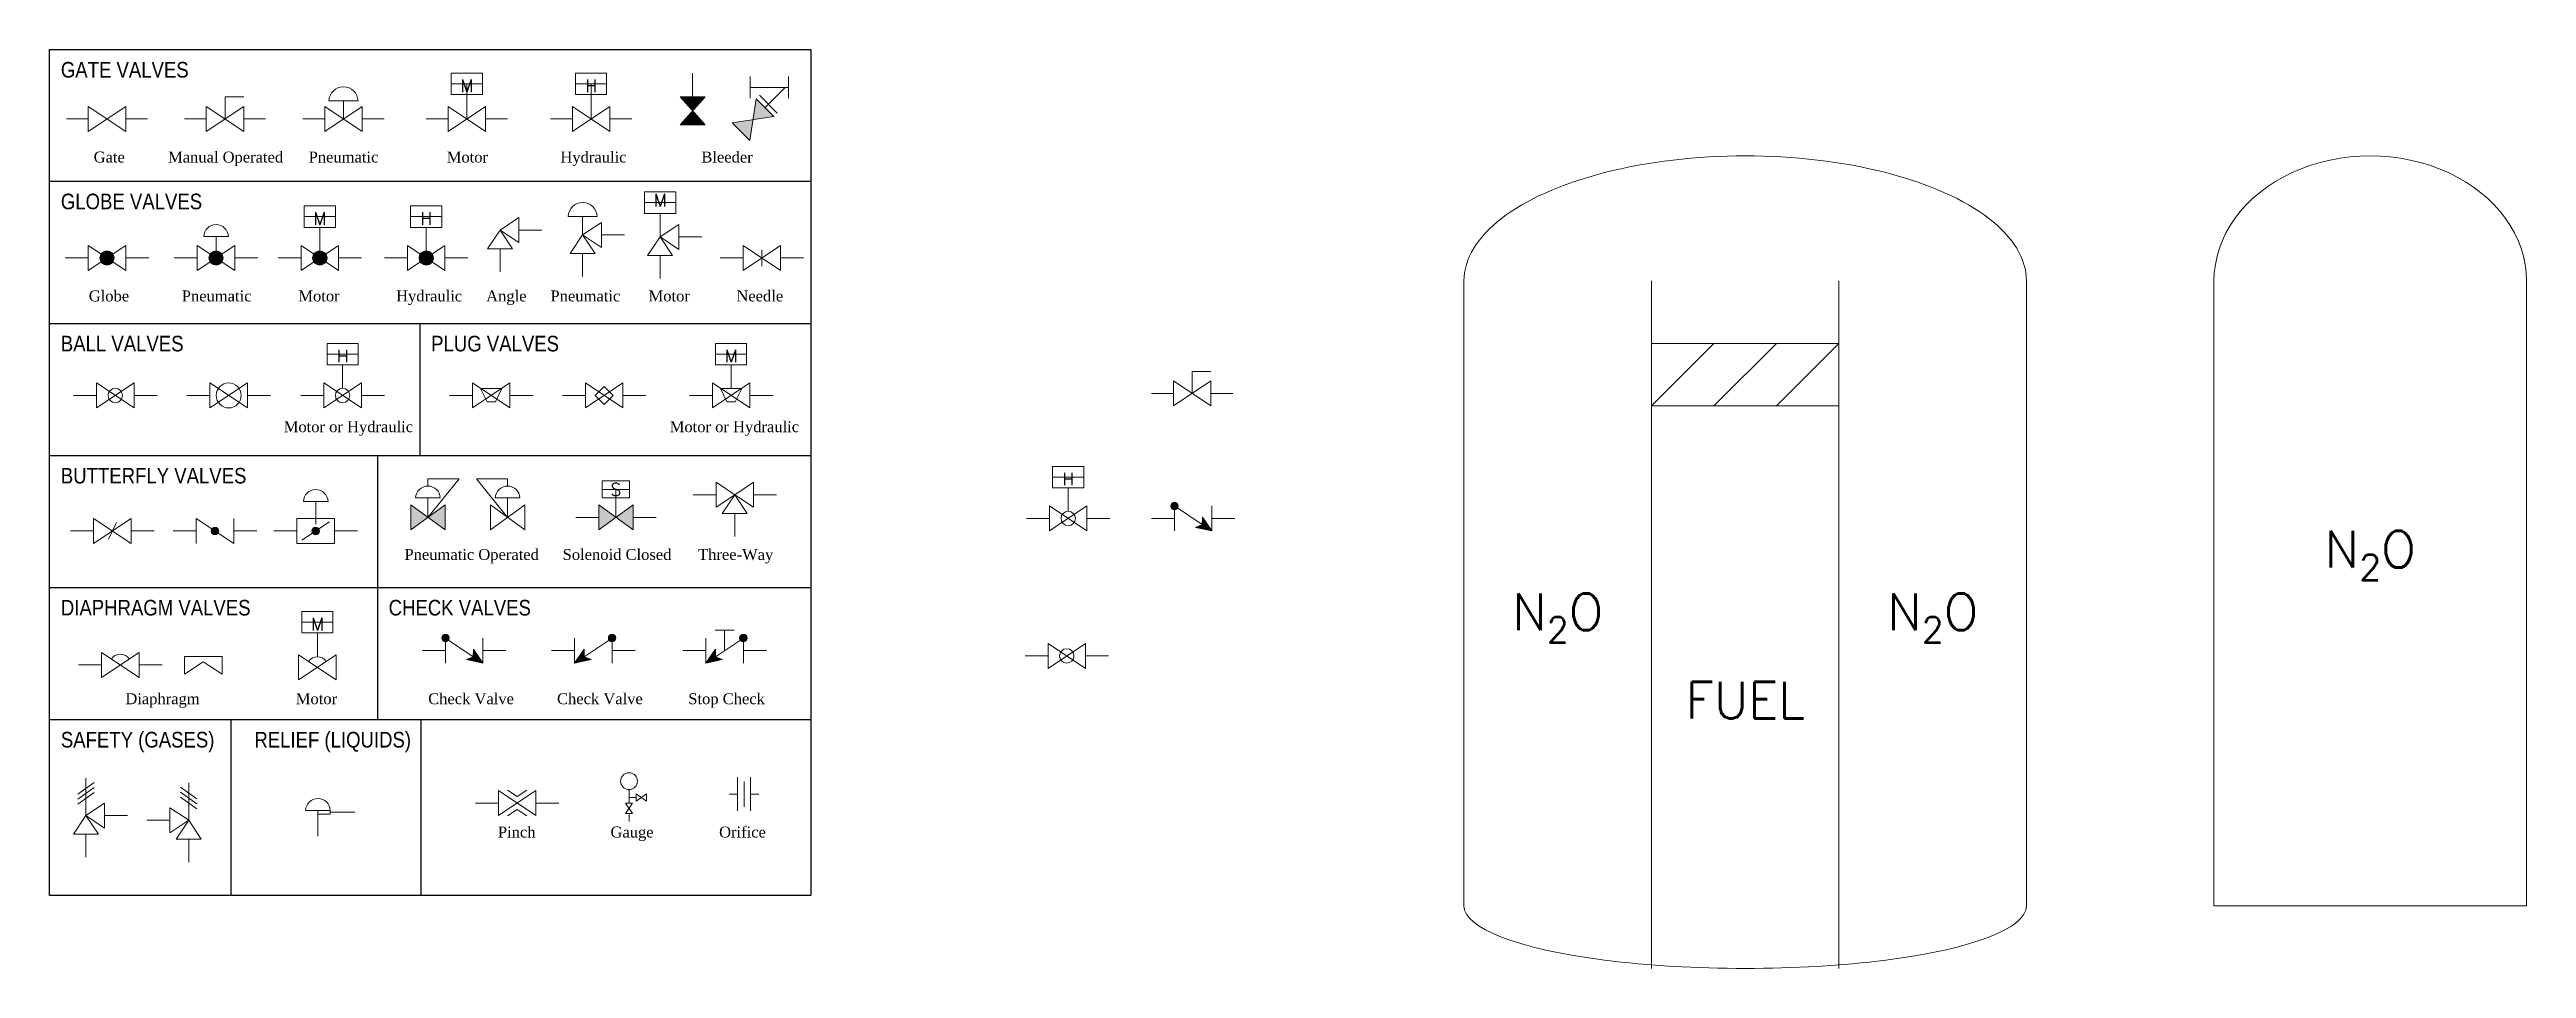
# Model space of a CAD drawing. Header units: millimetres. Extents: x 4 to 636, y -10 to 137.
# Drawn here: x 3.7 to 400, y -10 to 137 of the extents above; entities that cross this region are included whole.
import ezdxf
from ezdxf.enums import TextEntityAlignment as Align

# ---------------------------------------------------------------- set-up
doc = ezdxf.new("R2010")
doc.units = ezdxf.units.MM
doc.header["$LTSCALE"] = 50
doc.layers.add('Mechanical - ValveSymbols', color=2, linetype='Continuous', lineweight=20)
doc.layers.add('Text', color=7, linetype='Continuous')
doc.layers.add('Text Red Color', color=7, linetype='Continuous', true_color=0xff0a0a)
doc.styles.add('Arial', font='arial.ttf', dxfattribs={"height": 2.5})
doc.styles.add('Romans', font='romans.shx')
doc.styles.add('Romans-450', font='romans.shx')
doc.styles.add('Romantic', font='romantic.ttf', dxfattribs={"height": 200})

msp = doc.modelspace()

# ---------------------------------------------------------------- texts
at = {"layer": 'Mechanical - ValveSymbols', "char_height": 5.8715, "attachment_point": 1, "style": 'Romans-450'}
for s, width, insert in [('\\A1;\\pxqc;N{\\H0.7x;\\S^ 2;}O', 50, (350, 60)), ('\\A1;\\pxqc;N{\\H0.7x;\\S^ 2;}O', 30, (230, 50)), ('\\A1;\\pxqc;N{\\H0.7x;\\S^ 2;}O', 30, (290, 50)), ('\\A1;\\pxqc;FUEL', 90, (230, 35.87))]:
    msp.add_mtext_dynamic_manual_height_columns(s, width=width, gutter_width=29.36, heights=[0], dxfattribs=dict(at, insert=insert))
at = {"layer": 'Text', "style": 'Romantic'}
for s, p in [('Gate', (10.75, 118.94)), ('Manual Operated', (22.65, 118.94)), ('Pneumatic', (45.15, 118.94)), ('Motor', (67.24, 118.94)), ('Hydraulic', (85.43, 118.94)), ('Bleeder', (107.98, 118.94)), ('Globe', (9.97, 96.72)), ('Pneumatic', (24.85, 96.72)), ('Motor', (43.5, 96.72)), ('Hydraulic', (59.14, 96.72)), ('Angle', (73.55, 96.72)), ('Pneumatic', (83.85, 96.72)), ('Motor', (99.54, 96.72)), ('Needle', (113.59, 96.72)), ('Motor or Hydraulic', (41.16, 75.8)), ('Motor or Hydraulic', (102.92, 75.8)), ('Pneumatic Operated', (60.48, 55.36)), ('Solenoid Closed', (85.79, 55.36)), ('Three-Way', (107.46, 55.36)), ('Diaphragm', (15.82, 32.28)), ('Motor', (43.09, 32.28)), ('Check Valve', (64.27, 32.28)), ('Check Valve', (84.89, 32.28)), ('Stop Check', (105.89, 32.28)), ('Pinch', (75.43, 10.95)), ('Gauge', (93.44, 10.95)), ('Orifice', (110.82, 10.95))]:
    msp.add_text(s, height=1.75, dxfattribs=at).set_placement(p)
at = {"layer": 'Text Red Color', "style": 'Arial', "width": 0.85}
for s, p in [('GATE VALVES', (5.5, 132.53)), ('GLOBE VALVES', (5.5, 111.46)), ('BALL VALVES', (5.5, 88.72)), ('PLUG VALVES', (64.75, 88.72)), ('BUTTERFLY VALVES', (5.5, 67.59)), ('DIAPHRAGM VALVES', (5.5, 46.47)), ('CHECK VALVES', (57.95, 46.47)), ('SAFETY (GASES)', (5.5, 25.35)), ('RELIEF (LIQUIDS)', (36.46, 25.35))]:
    msp.add_text(s, height=2.5, dxfattribs=at).set_placement(p)

# ---------------------------------------------------------------- blocks, each defined once
blk = doc.blocks.new('GV-G')
at = {"color": 0, "linetype": 'ByBlock', "lineweight": -2}
for p, q in [((-3, 0), (-6.5, 0)), ((3, 0), (6.5, 0))]:
    blk.add_line(p, q, dxfattribs=at)
blk.add_lwpolyline([(-3, 2), (3, -2), (3, 2), (-3, -2)], close=True, dxfattribs=at)
blk = doc.blocks.new('GV-MO')
at = {"color": 0, "linetype": 'ByBlock', "lineweight": -2}
for p, q in [((-3, 0), (-6.5, 0)), ((3, 0), (6.5, 0))]:
    blk.add_line(p, q, dxfattribs=at)
blk.add_lwpolyline([(-3, 2), (3, -2), (3, 2), (-3, -2)], close=True, dxfattribs=at)
blk.add_lwpolyline([(0, 0), (0, 3.53), (3, 3.53)], dxfattribs=at)
blk = doc.blocks.new('GV-P')
at = {"color": 0, "linetype": 'ByBlock', "lineweight": -2}
for p, q in [((-3, 0), (-6.5, 0)), ((3, 0), (6.5, 0))]:
    blk.add_line(p, q, dxfattribs=at)
blk.add_lwpolyline([(-2.33, 2.89), (2.33, 2.89, 0.96688)], format="xyb", close=True, dxfattribs=at)
blk.add_lwpolyline([(-3, 2), (3, -2), (3, 2), (-3, -2)], close=True, dxfattribs=at)
blk.add_lwpolyline([(0, 0), (0, 2.89)], dxfattribs=at)
blk = doc.blocks.new('GV-M')
at = {"color": 0, "linetype": 'ByBlock', "lineweight": -2}
for p, q in [((-2.49, 5.62), (2.49, 5.62)), ((-3, 0), (-6.5, 0)), ((3, 0), (6.5, 0))]:
    blk.add_line(p, q, dxfattribs=at)
for points in [[(-2.49, 7.33), (2.49, 7.33), (2.49, 3.9), (-2.49, 3.9)], [(-3, 2), (3, -2), (3, 2), (-3, -2)]]:
    blk.add_lwpolyline(points, close=True, dxfattribs=at)
blk.add_lwpolyline([(0, 0), (0, 5.62)], dxfattribs=at)
at = {"color": 0, "linetype": 'ByBlock', "lineweight": -2, "style": 'Romans'}
blk.add_text('M', height=2, dxfattribs=at).set_placement((0, 5.31), align=Align.MIDDLE_CENTER)
blk = doc.blocks.new('GV-H')
at = {"color": 0, "linetype": 'ByBlock', "lineweight": -2}
for p, q in [((-2.49, 5.62), (2.49, 5.62)), ((-3, 0), (-6.5, 0)), ((3, 0), (6.5, 0))]:
    blk.add_line(p, q, dxfattribs=at)
for points in [[(-2.49, 7.33), (2.49, 7.33), (2.49, 3.9), (-2.49, 3.9)], [(-3, 2), (3, -2), (3, 2), (-3, -2)]]:
    blk.add_lwpolyline(points, close=True, dxfattribs=at)
blk.add_lwpolyline([(0, 0), (0, 5.62)], dxfattribs=at)
at = {"color": 0, "linetype": 'ByBlock', "lineweight": -2, "style": 'Romans'}
blk.add_text('H', height=2, dxfattribs=at).set_placement((0, 5.31), align=Align.MIDDLE_CENTER)
blk = doc.blocks.new('GV-B1')
at = {"linetype": 'ByBlock', "lineweight": -2}
h = blk.add_hatch(color=0, dxfattribs=at)
h.dxf.hatch_style = 1
h.paths.add_polyline_path([(2, 2.25), (-2, 2.25), (0, 0)])
h.paths.add_polyline_path([(0, 0), (-2, -2.25), (2, -2.25)])
at = {"color": 0, "linetype": 'ByBlock', "lineweight": -2}
blk.add_line((0, 2.25), (0, 6.03), dxfattribs=at)
blk.add_lwpolyline([(2, 2.25), (-2, -2.25), (2, -2.25), (-2, 2.25)], close=True, dxfattribs=at)
blk = doc.blocks.new('GV-B2')
at = {"linetype": 'ByBlock', "lineweight": -2}
h = blk.add_hatch(color=0, dxfattribs=at)
h.dxf.hatch_style = 1
h.paths.add_polyline_path([(-5.16, -1.82), (-5.66, -5.14), (-2.33, -4.65)])
h.paths.add_polyline_path([(-5.66, -5.14), (-8.98, -5.64), (-6.15, -8.47)])
at = {"color": 0, "linetype": 'ByBlock', "lineweight": -2}
for p, q in [((-6.09, 1.73), (-6.09, -1.73)), ((-6.09, 0), (0, 0)), ((-0.51, 0), (-3.75, -3.24)), ((0, 1.73), (0, -1.73)), ((-1.77, -4.09), (-4.6, -1.26))]:
    blk.add_line(p, q, dxfattribs=at)
blk.add_lwpolyline([(-8.98, -5.64), (-2.33, -4.65), (-5.16, -1.82), (-6.15, -8.47)], close=True, dxfattribs=at)
blk = doc.blocks.new('GLV-G')
at = {"linetype": 'ByBlock', "lineweight": -2}
h = blk.add_hatch(color=0, dxfattribs=at)
h.dxf.hatch_style = 1
edge = h.paths.add_edge_path()
edge.add_arc((0, 0), 1.15, 0, 360)
at = {"color": 0, "linetype": 'ByBlock', "lineweight": -2}
for p, q in [((-3, 0), (-6.68, 0)), ((3, 0), (6.68, 0))]:
    blk.add_line(p, q, dxfattribs=at)
blk.add_lwpolyline([(-3, 2), (3, -2), (3, 2), (-3, -2)], close=True, dxfattribs=at)
blk.add_circle((0, 0), 1.15, dxfattribs=at)
blk = doc.blocks.new('GLV-P')
at = {"linetype": 'ByBlock', "lineweight": -2}
h = blk.add_hatch(color=0, dxfattribs=at)
h.dxf.hatch_style = 1
edge = h.paths.add_edge_path()
edge.add_arc((0, 0), 1.15, 0, 360)
at = {"color": 0, "linetype": 'ByBlock', "lineweight": -2}
for p, q in [((-3, 0), (-6.68, 0)), ((3, 0), (6.68, 0))]:
    blk.add_line(p, q, dxfattribs=at)
blk.add_lwpolyline([(-1.97, 3.43), (1.97, 3.43, 0.96688)], format="xyb", close=True, dxfattribs=at)
blk.add_lwpolyline([(-3, 2), (3, -2), (3, 2), (-3, -2)], close=True, dxfattribs=at)
blk.add_lwpolyline([(0, 0), (0, 3.43)], dxfattribs=at)
blk.add_circle((0, 0), 1.15, dxfattribs=at)
blk = doc.blocks.new('GLV-M')
at = {"linetype": 'ByBlock', "lineweight": -2}
h = blk.add_hatch(color=0, dxfattribs=at)
h.dxf.hatch_style = 1
edge = h.paths.add_edge_path()
edge.add_arc((0, 0), 1.15, 0, 360)
at = {"color": 0, "linetype": 'ByBlock', "lineweight": -2}
for p, q in [((-2.49, 6.62), (2.49, 6.62)), ((-3, 0), (-6.68, 0)), ((3, 0), (6.68, 0))]:
    blk.add_line(p, q, dxfattribs=at)
for points in [[(-2.49, 8.33), (2.49, 8.33), (2.49, 4.9), (-2.49, 4.9)], [(-3, 2), (3, -2), (3, 2), (-3, -2)]]:
    blk.add_lwpolyline(points, close=True, dxfattribs=at)
blk.add_lwpolyline([(0, 0), (0, 4.9)], dxfattribs=at)
blk.add_circle((0, 0), 1.15, dxfattribs=at)
at = {"color": 0, "linetype": 'ByBlock', "lineweight": -2, "style": 'Romans'}
blk.add_text('M', height=2, dxfattribs=at).set_placement((0, 6.31), align=Align.MIDDLE_CENTER)
blk = doc.blocks.new('GLV-H')
at = {"linetype": 'ByBlock', "lineweight": -2}
h = blk.add_hatch(color=0, dxfattribs=at)
h.dxf.hatch_style = 1
edge = h.paths.add_edge_path()
edge.add_arc((0, 0), 1.15, 0, 360)
at = {"color": 0, "linetype": 'ByBlock', "lineweight": -2}
for p, q in [((-2.49, 6.62), (2.49, 6.62)), ((-3, 0), (-6.68, 0)), ((3, 0), (6.68, 0))]:
    blk.add_line(p, q, dxfattribs=at)
for points in [[(-2.49, 8.33), (2.49, 8.33), (2.49, 4.9), (-2.49, 4.9)], [(-3, 2), (3, -2), (3, 2), (-3, -2)]]:
    blk.add_lwpolyline(points, close=True, dxfattribs=at)
blk.add_lwpolyline([(0, 0), (0, 4.9)], dxfattribs=at)
blk.add_circle((0, 0), 1.15, dxfattribs=at)
at = {"color": 0, "linetype": 'ByBlock', "lineweight": -2, "style": 'Romans'}
blk.add_text('H', height=2, dxfattribs=at).set_placement((0, 6.31), align=Align.MIDDLE_CENTER)
blk = doc.blocks.new('GLV-A')
at = {"color": 0, "linetype": 'ByBlock', "lineweight": -2}
for p, q in [((3, 0), (6.68, 0)), ((0, -3), (0, -6.68))]:
    blk.add_line(p, q, dxfattribs=at)
for points in [[(2, -3), (0, 0), (-2, -3), (2, -3)], [(3, 2), (0, 0), (3, -2), (3, 2)]]:
    blk.add_lwpolyline(points, dxfattribs=at)
blk = doc.blocks.new('GLV-P1')
at = {"color": 0, "linetype": 'ByBlock', "lineweight": -2}
for p, q in [((3, 0), (6.68, 0)), ((0, -3), (0, -6.68))]:
    blk.add_line(p, q, dxfattribs=at)
blk.add_lwpolyline([(-2.33, 2.93), (2.33, 2.93, 0.96688)], format="xyb", close=True, dxfattribs=at)
for points in [[(2, -3), (0, 0), (-2, -3), (2, -3)], [(0, 0), (0, 2.93)], [(3, 2), (0, 0), (3, -2), (3, 2)]]:
    blk.add_lwpolyline(points, dxfattribs=at)
blk = doc.blocks.new('GLV-M1')
at = {"color": 0, "linetype": 'ByBlock', "lineweight": -2}
for p, q in [((-2.49, 5.49), (2.49, 5.49)), ((3, 0), (6.68, 0)), ((0, -3), (0, -6.68))]:
    blk.add_line(p, q, dxfattribs=at)
blk.add_lwpolyline([(-2.49, 7.21), (2.49, 7.21), (2.49, 3.77), (-2.49, 3.77)], close=True, dxfattribs=at)
for points in [[(2, -3), (0, 0), (-2, -3), (2, -3)], [(0, 0), (0, 3.77)], [(3, 2), (0, 0), (3, -2), (3, 2)]]:
    blk.add_lwpolyline(points, dxfattribs=at)
at = {"color": 0, "linetype": 'ByBlock', "lineweight": -2, "style": 'Romans'}
blk.add_text('M', height=2, dxfattribs=at).set_placement((0, 5.87), align=Align.MIDDLE_CENTER)
blk = doc.blocks.new('GLV-N')
at = {"color": 0, "linetype": 'ByBlock', "lineweight": -2}
for p, q in [((-3, 0), (-6.68, 0)), ((0, -1.3), (0, 1.3)), ((3, 0), (6.68, 0))]:
    blk.add_line(p, q, dxfattribs=at)
blk.add_lwpolyline([(-3, 2), (3, -2), (3, 2), (-3, -2)], close=True, dxfattribs=at)
blk = doc.blocks.new('BV-MH1')
at = {"color": 0, "linetype": 'ByBlock', "lineweight": -2}
for p, q in [((-3, 0), (-6.68, 0)), ((3, 0), (6.68, 0))]:
    blk.add_line(p, q, dxfattribs=at)
blk.add_lwpolyline([(-3, 2), (3, -2), (3, 2), (-3, -2)], close=True, dxfattribs=at)
blk.add_circle((0, 0), 1.15, dxfattribs=at)
blk = doc.blocks.new('BV-MH2')
at = {"color": 0, "linetype": 'ByBlock', "lineweight": -2}
for p, q in [((-3, 0), (-6.68, 0)), ((3, 0), (6.68, 0))]:
    blk.add_line(p, q, dxfattribs=at)
blk.add_lwpolyline([(-3, 2), (3, -2), (3, 2), (-3, -2)], close=True, dxfattribs=at)
blk.add_circle((0, 0), 2, dxfattribs=at)
blk = doc.blocks.new('BV-MH3')
at = {"color": 0, "linetype": 'ByBlock', "lineweight": -2}
for p, q in [((-2.49, 6.62), (2.49, 6.62)), ((-3, 0), (-6.68, 0)), ((3, 0), (6.68, 0))]:
    blk.add_line(p, q, dxfattribs=at)
for points in [[(-2.49, 8.33), (2.49, 8.33), (2.49, 4.9), (-2.49, 4.9)], [(-3, 2), (3, -2), (3, 2), (-3, -2)]]:
    blk.add_lwpolyline(points, close=True, dxfattribs=at)
blk.add_lwpolyline([(0, 1.15), (0, 4.9)], dxfattribs=at)
blk.add_circle((0, 0), 1.15, dxfattribs=at)
at = {"color": 0, "linetype": 'ByBlock', "lineweight": -2, "style": 'Romans'}
blk.add_text('H', height=2, dxfattribs=at).set_placement((0, 6.31), align=Align.MIDDLE_CENTER)
blk = doc.blocks.new('PV-MH1')
at = {"color": 0, "linetype": 'ByBlock', "lineweight": -2}
for p, q in [((-3, 0), (-6.68, 0)), ((3, 0), (6.68, 0))]:
    blk.add_line(p, q, dxfattribs=at)
for points in [[(-3, 2), (3, -2), (3, 2), (-3, -2)], [(0.66, -1), (1.7, 1.13), (-1.7, 1.13), (-0.66, -1)]]:
    blk.add_lwpolyline(points, close=True, dxfattribs=at)
blk = doc.blocks.new('PV-MH2')
at = {"color": 0, "linetype": 'ByBlock', "lineweight": -2}
for p, q in [((-3, 0), (-6.68, 0)), ((3, 0), (6.68, 0))]:
    blk.add_line(p, q, dxfattribs=at)
for points in [[(-3, 2), (3, -2), (3, 2), (-3, -2)], [(-1.45, 0), (0, 1.45), (1.45, 0), (0, -1.45)]]:
    blk.add_lwpolyline(points, close=True, dxfattribs=at)
blk = doc.blocks.new('PV-MH3')
at = {"color": 0, "linetype": 'ByBlock', "lineweight": -2}
for p, q in [((-2.49, 6.62), (2.49, 6.62)), ((-3, 0), (-6.68, 0)), ((3, 0), (6.68, 0))]:
    blk.add_line(p, q, dxfattribs=at)
for points in [[(-2.49, 8.33), (2.49, 8.33), (2.49, 4.9), (-2.49, 4.9)], [(-3, 2), (3, -2), (3, 2), (-3, -2)], [(0.66, -1), (1.7, 1.13), (-1.7, 1.13), (-0.66, -1)]]:
    blk.add_lwpolyline(points, close=True, dxfattribs=at)
blk.add_lwpolyline([(0, 1.13), (0, 4.9)], dxfattribs=at)
at = {"color": 0, "linetype": 'ByBlock', "lineweight": -2, "style": 'Romans'}
blk.add_text('M', height=2, dxfattribs=at).set_placement((0, 6.31), align=Align.MIDDLE_CENTER)
blk = doc.blocks.new('BTV-1')
at = {"color": 0, "linetype": 'ByBlock', "lineweight": -2}
for p, q in [((-3, 0), (-6.68, 0)), ((-0.65, -1.33), (0.65, 1.33)), ((3, 0), (6.68, 0))]:
    blk.add_line(p, q, dxfattribs=at)
blk.add_lwpolyline([(-3, 2), (3, -2), (3, 2), (-3, -2)], close=True, dxfattribs=at)
blk = doc.blocks.new('BTV-2')
at = {"linetype": 'ByBlock', "lineweight": -2}
h = blk.add_hatch(color=0, dxfattribs=at)
h.dxf.hatch_style = 1
edge = h.paths.add_edge_path()
edge.add_arc((0, 0), 0.6, 0, 360)
at = {"color": 0, "linetype": 'ByBlock', "lineweight": -2}
for p, q in [((-3, 0), (-6.68, 0)), ((3, 0), (6.68, 0))]:
    blk.add_line(p, q, dxfattribs=at)
blk.add_lwpolyline([(-3, -2), (-3, 2), (3, -2), (3, 2)], dxfattribs=at)
blk.add_circle((0, 0), 0.6, dxfattribs=at)
blk = doc.blocks.new('BTV-3')
at = {"linetype": 'ByBlock', "lineweight": -2}
h = blk.add_hatch(color=0, dxfattribs=at)
h.dxf.hatch_style = 1
edge = h.paths.add_edge_path()
edge.add_arc((0, 0), 0.6, 0, 360)
at = {"color": 0, "linetype": 'ByBlock', "lineweight": -2}
for p, q in [((-3, 0), (-6.68, 0)), ((-2.22, -1.48), (2.22, 1.48)), ((3, 0), (6.68, 0))]:
    blk.add_line(p, q, dxfattribs=at)
blk.add_lwpolyline([(-1.97, 4.7), (1.97, 4.7, 0.96688)], format="xyb", close=True, dxfattribs=at)
blk.add_lwpolyline([(0, 1.1), (0, 4.7)], dxfattribs=at)
blk.add_lwpolyline([(-3, 2), (3, 2), (3, -2), (-3, -2)], close=True, dxfattribs=at)
blk.add_circle((0, 0), 0.6, dxfattribs=at)
blk = doc.blocks.new('PO-1')
at = {"linetype": 'ByBlock', "lineweight": -2}
h = blk.add_hatch(color=0, dxfattribs=at)
h.dxf.hatch_style = 1
h.paths.add_polyline_path([(2.75, 2), (0, 0), (2.75, -2)])
h.paths.add_polyline_path([(-2.75, 2), (-2.75, -2), (0, 0)])
at = {"color": 0, "linetype": 'ByBlock', "lineweight": -2}
blk.add_lwpolyline([(-1.97, 3.1), (1.97, 3.1, 0.96688)], format="xyb", close=True, dxfattribs=at)
for points in [[(0, 0), (4.97, 6.14), (0, 6.14), (0, 5)], [(0, 0), (0, 3.1)]]:
    blk.add_lwpolyline(points, dxfattribs=at)
blk.add_lwpolyline([(-2.75, 2), (2.75, -2), (2.75, 2), (-2.75, -2)], close=True, dxfattribs=at)
blk = doc.blocks.new('PO-2')
at = {"color": 0, "linetype": 'ByBlock', "lineweight": -2}
for points in [[(0, 0), (-4.97, 6.14), (0, 6.14), (0, 5)], [(0, 0), (0, 3.1)]]:
    blk.add_lwpolyline(points, dxfattribs=at)
blk.add_lwpolyline([(1.97, 3.1), (-1.97, 3.1, -0.96688)], format="xyb", close=True, dxfattribs=at)
blk.add_lwpolyline([(2.75, 2), (-2.75, -2), (-2.75, 2), (2.75, -2)], close=True, dxfattribs=at)
blk = doc.blocks.new('SC')
at = {"linetype": 'ByBlock', "lineweight": -2}
h = blk.add_hatch(color=0, dxfattribs=at)
h.dxf.hatch_style = 1
h.paths.add_polyline_path([(2.75, 2), (0, 0), (2.75, -2)])
h.paths.add_polyline_path([(-2.75, 2), (-2.75, -2), (0, 0)])
at = {"color": 0, "linetype": 'ByBlock', "lineweight": -2}
for p, q in [((-2.19, 4.47), (2.19, 4.47)), ((-2.75, 0), (-6.43, 0)), ((6.43, 0), (2.75, 0))]:
    blk.add_line(p, q, dxfattribs=at)
for points in [[(-2.19, 5.83), (2.19, 5.83), (2.19, 3.1), (-2.19, 3.1)], [(-2.75, 2), (2.75, -2), (2.75, 2), (-2.75, -2)]]:
    blk.add_lwpolyline(points, close=True, dxfattribs=at)
blk.add_lwpolyline([(0, 0), (0, 4.47)], dxfattribs=at)
at = {"color": 0, "linetype": 'ByBlock', "lineweight": -2, "style": 'Romans'}
blk.add_text('S', height=2, dxfattribs=at).set_placement((0, 4.47), align=Align.MIDDLE_CENTER)
blk = doc.blocks.new('TW')
at = {"color": 0, "linetype": 'ByBlock', "lineweight": -2}
for p, q in [((-3, 0), (-6.68, 0)), ((3, 0), (6.68, 0)), ((0, -3), (0, -6.68))]:
    blk.add_line(p, q, dxfattribs=at)
for points in [[(-3, 2), (0, 0), (-3, -2), (-3, 2)], [(2, -3), (0, 0), (-2, -3), (2, -3)], [(3, 2), (0, 0), (3, -2), (3, 2)]]:
    blk.add_lwpolyline(points, dxfattribs=at)
blk = doc.blocks.new('DV-D1')
at = {"color": 0, "linetype": 'ByBlock', "lineweight": -2}
for p, q in [((-3, 0), (-6.68, 0)), ((3, 0), (6.68, 0))]:
    blk.add_line(p, q, dxfattribs=at)
blk.add_lwpolyline([(-3, 2), (3, -2), (3, 2), (-3, -2)], close=True, dxfattribs=at)
blk.add_arc((0, 0), 1.7, 33.6901, 146.3099, dxfattribs=at)
blk = doc.blocks.new('DV-D2')
at = {"color": 0, "linetype": 'ByBlock', "lineweight": -2}
blk.add_lwpolyline([(6, 0), (0, 0), (0, -2.81), (3, -0.81), (6, -2.81)], close=True, dxfattribs=at)
blk = doc.blocks.new('DV-M')
at = {"color": 0, "linetype": 'ByBlock', "lineweight": -2}
blk.add_line((-2.49, 7.22), (2.49, 7.22), dxfattribs=at)
for points in [[(-2.49, 8.93), (2.49, 8.93), (2.49, 5.5), (-2.49, 5.5)], [(-3, 2), (3, -2), (3, 2), (-3, -2)]]:
    blk.add_lwpolyline(points, close=True, dxfattribs=at)
blk.add_lwpolyline([(0, 1.7), (0, 5.5)], dxfattribs=at)
blk.add_arc((0, 0), 1.7, 33.6901, 146.3099, dxfattribs=at)
at = {"color": 0, "linetype": 'ByBlock', "lineweight": -2, "style": 'Romans'}
blk.add_text('M', height=2, dxfattribs=at).set_placement((0, 6.91), align=Align.MIDDLE_CENTER)
blk = doc.blocks.new('CV-1')
at = {"linetype": 'ByBlock', "lineweight": -2}
h = blk.add_hatch(color=0, dxfattribs=at)
h.dxf.hatch_style = 1
edge = h.paths.add_edge_path()
edge.add_arc((0, 2), 0.6, 0, 360)
h = blk.add_hatch(color=0, dxfattribs=at)
h.dxf.hatch_style = 1
h.paths.add_polyline_path([(4.47, 0.21), (4.45, -0.97), (3.37, -1.43), (6, -2)])
at = {"color": 0, "linetype": 'ByBlock', "lineweight": -2}
for p, q in [((0, 0), (-3.68, 0)), ((6, 0), (9.68, 0))]:
    blk.add_line(p, q, dxfattribs=at)
for points in [[(0, -2), (0, 2), (4.45, -0.97)], [(6, -2), (6, 2)]]:
    blk.add_lwpolyline(points, dxfattribs=at)
blk.add_lwpolyline([(6, -2), (4.47, 0.21), (4.45, -0.97), (3.37, -1.43)], close=True, dxfattribs=at)
blk.add_circle((0, 2), 0.6, dxfattribs=at)
blk = doc.blocks.new('CV-2')
at = {"linetype": 'ByBlock', "lineweight": -2}
h = blk.add_hatch(color=0, dxfattribs=at)
h.dxf.hatch_style = 1
h.paths.add_polyline_path([(-4.47, 0.21), (-4.45, -0.97), (-3.37, -1.43), (-6, -2)])
h = blk.add_hatch(color=0, dxfattribs=at)
h.dxf.hatch_style = 1
edge = h.paths.add_edge_path()
edge.add_arc((0, 2), 0.6, 180, 540, ccw=False)
at = {"color": 0, "linetype": 'ByBlock', "lineweight": -2}
for p, q in [((-6, 0), (-9.68, 0)), ((0, 0), (3.68, 0))]:
    blk.add_line(p, q, dxfattribs=at)
for points in [[(-6, -2), (-6, 2)], [(0, -2), (0, 2), (-4.45, -0.97)]]:
    blk.add_lwpolyline(points, dxfattribs=at)
blk.add_lwpolyline([(-6, -2), (-4.47, 0.21), (-4.45, -0.97), (-3.37, -1.43)], close=True, dxfattribs=at)
blk.add_circle((0, 2), 0.6, dxfattribs=at)
blk = doc.blocks.new('STC')
at = {"linetype": 'ByBlock', "lineweight": -2}
h = blk.add_hatch(color=0, dxfattribs=at)
h.dxf.hatch_style = 1
h.paths.add_polyline_path([(-4.47, 0.21), (-4.45, -0.97), (-3.37, -1.43), (-6, -2)])
h = blk.add_hatch(color=0, dxfattribs=at)
h.dxf.hatch_style = 1
edge = h.paths.add_edge_path()
edge.add_arc((0, 2), 0.6, 180, 540, ccw=False)
at = {"color": 0, "linetype": 'ByBlock', "lineweight": -2}
for p, q in [((-6, 0), (-9.68, 0)), ((-4.5, 3.29), (-1.5, 3.29)), ((-3, 0), (-3, 3.29)), ((0, 0), (3.68, 0))]:
    blk.add_line(p, q, dxfattribs=at)
for points in [[(-6, -2), (-6, 2)], [(0, -2), (0, 2), (-4.45, -0.97)]]:
    blk.add_lwpolyline(points, dxfattribs=at)
blk.add_lwpolyline([(-6, -2), (-4.47, 0.21), (-4.45, -0.97), (-3.37, -1.43)], close=True, dxfattribs=at)
blk.add_circle((0, 2), 0.6, dxfattribs=at)
blk = doc.blocks.new('SG-1')
at = {"color": 0, "linetype": 'ByBlock', "lineweight": -2}
for p, q in [((-1.31, 3.44), (1.31, 5.29)), ((-1.31, 2.65), (1.31, 4.5)), ((-1.31, 1.85), (1.31, 3.7)), ((3, 0), (6.68, 0)), ((0, -3), (0, -6.68))]:
    blk.add_line(p, q, dxfattribs=at)
for points in [[(0, 0), (0, 5.98)], [(2, -3), (0, 0), (-2, -3), (2, -3)], [(3, 2), (0, 0), (3, -2), (3, 2)]]:
    blk.add_lwpolyline(points, dxfattribs=at)
blk = doc.blocks.new('SG-2')
at = {"color": 0, "linetype": 'ByBlock', "lineweight": -2}
for p, q in [((1.31, 3.44), (-1.31, 5.29)), ((1.31, 2.65), (-1.31, 4.5)), ((-3, 0), (-6.68, 0)), ((1.31, 1.85), (-1.31, 3.7)), ((0, -3), (0, -6.68))]:
    blk.add_line(p, q, dxfattribs=at)
for points in [[(0, 0), (0, 5.98)], [(-3, 2), (0, 0), (-3, -2), (-3, 2)], [(-2, -3), (0, 0), (2, -3), (-2, -3)]]:
    blk.add_lwpolyline(points, dxfattribs=at)
blk = doc.blocks.new('RL')
at = {"color": 0, "linetype": 'ByBlock', "lineweight": -2}
for p, q in [((1.97, 0), (1.97, -0.62)), ((1.97, -0.62), (0, -0.62)), ((1.97, -0.31), (5.91, -0.31))]:
    blk.add_line(p, q, dxfattribs=at)
blk.add_lwpolyline([(-1.97, 0), (1.97, 0, 0.96688)], format="xyb", close=True, dxfattribs=at)
blk.add_lwpolyline([(0, -4.1), (0, 0)], dxfattribs=at)
blk = doc.blocks.new('PINCH')
at = {"color": 0, "linetype": 'ByBlock', "lineweight": -2}
for p, q in [((-3, 0), (-6.68, 0)), ((3, 0), (6.68, 0))]:
    blk.add_line(p, q, dxfattribs=at)
blk.add_lwpolyline([(-3, 2), (3, -2), (3, 2), (-3, -2)], close=True, dxfattribs=at)
for points in [[(-1.55, 2.05), (0, 1.02), (1.55, 2.05)], [(-1.55, -2.05), (0, -1.02), (1.55, -2.05)]]:
    blk.add_lwpolyline(points, dxfattribs=at)
blk = doc.blocks.new('GAUGE')
at = {"color": 0, "linetype": 'ByBlock', "lineweight": -2}
for p, q in [((0, 0), (0, -2.14)), ((0, -1.25), (1.12, -1.25)), ((0, -3.83), (0, -5.11))]:
    blk.add_line(p, q, dxfattribs=at)
for points in [[(0.56, -2.14), (-0.56, -3.83), (0.56, -3.83), (-0.56, -2.14)], [(1.12, -0.69), (2.81, -1.82), (2.81, -0.69), (1.12, -1.82)]]:
    blk.add_lwpolyline(points, close=True, dxfattribs=at)
blk.add_circle((0, 1.35), 1.35, dxfattribs=at)
blk = doc.blocks.new('ORIFICE')
at = {"color": 0, "linetype": 'ByBlock', "lineweight": -2}
for p, q in [((-1.02, 0), (-2.35, 0)), ((-1.02, 2.69), (-1.02, -2.69)), ((0, 2.04), (0, -2.04)), ((1.02, 2.69), (1.02, -2.69)), ((1.02, 0), (2.35, 0))]:
    blk.add_line(p, q, dxfattribs=at)

# ---------------------------------------------------------------- linework, layer by layer
for p, q in [((3.69, 115.94), (125.51, 115.94)), ((3.69, 93.2), (125.51, 93.2)), ((62.94, 93.2), (62.94, 72.08)), ((3.69, 72.08), (125.51, 72.08)), ((56.14, 72.08), (56.14, 29.83)), ((3.69, 50.96), (125.51, 50.96)), ((3.69, 29.83), (125.51, 29.83)), ((32.71, 29.83), (32.71, 1.69)), ((63.1, 29.83), (63.1, 1.69))]:
    msp.add_line(p, q)
msp.add_lwpolyline([(3.69, 137.02), (125.51, 137.02), (125.51, 1.69), (3.69, 1.69)], close=True)
at = {"layer": 'Mechanical - ValveSymbols'}
for p, q in [((230, 100), (230, 0)), ((260, 100), (260, -10)), ((290, -10), (290, 100)), ((320, 100), (320, 0)), ((350, 100), (350, 0)), ((400, 0), (400, 100)), ((290, 90), (260, 90)), ((260, 90), (260, 80)), ((270, 90), (260, 80)), ((270, 80), (280, 90)), ((280, 90), (290, 90)), ((290, 90), (280, 80)), ((290, 80), (290, 90)), ((260, 80), (290, 80)), ((260, 80), (270, 80)), ((280, 80), (290, 80)), ((350, 0), (400, 0))]:
    msp.add_line(p, q, dxfattribs=at)
for centre, major_axis, ratio in [((275, 100), (45, 0), 0.444444), ((375, 100), (25, 0), 0.8)]:
    msp.add_ellipse(centre, major_axis=major_axis, ratio=ratio, start_param=0, end_param=3.141593, dxfattribs=at)
at = {"layer": 'Mechanical - ValveSymbols', "extrusion": (0, 0, -1)}
msp.add_ellipse((275, 0), major_axis=(45, 0), ratio=0.222222, start_param=0, end_param=3.141593, dxfattribs=at)

# ---------------------------------------------------------------- block references
at = {"layer": 'Mechanical - ValveSymbols'}
for name, p in [('GV-P', (50.72, 125.91)), ('GV-M', (70.46, 125.91)), ('GV-H', (90.34, 125.91)), ('GV-B1', (106.58, 127.22)), ('GV-B2', (121.9, 130.95)), ('GV-G', (12.89, 125.91)), ('GV-MO', (31.77, 125.91)), ('GLV-M', (46.94, 103.67)), ('GLV-H', (63.96, 103.67)), ('GLV-P1', (88.99, 107.36)), ('GLV-M1', (101.39, 107.04)), ('GLV-P', (30.33, 103.67)), ('GLV-A', (75.78, 108.12)), ('GLV-G', (12.89, 103.67)), ('GLV-N', (117.67, 103.67)), ('BV-MH3', (50.58, 81.67)), ('PV-MH3', (112.74, 81.67)), ('BV-MH1', (14.21, 81.67)), ('BV-MH2', (32.36, 81.67)), ('PV-MH1', (74.36, 81.67)), ('PV-MH2', (92.42, 81.67)), ('GV-MO', (186.5, 82)), ('PO-1', (64.24, 62.17)), ('PO-2', (76.98, 62.17)), ('SC', (94.31, 62.17)), ('TW', (113.33, 65.79)), ('BV-MH3', (166.68, 62)), ('BTV-3', (46.28, 60)), ('CV-1', (183.68, 62)), ('BTV-1', (13.75, 60)), ('BTV-2', (30.16, 60)), ('DV-M', (46.55, 38.18)), ('STC', (114.71, 40.85)), ('DV-D1', (15.02, 38.57)), ('DV-D2', (25.29, 39.89)), ('CV-1', (67.04, 40.85)), ('CV-2', (93.7, 40.85)), ('BV-MH1', (166.45, 40)), ('SG-1', (9.51, 14.46)), ('GAUGE', (96.41, 18.61)), ('ORIFICE', (114.81, 17.89)), ('SG-2', (25.96, 13.7)), ('RL', (46.64, 15.29)), ('PINCH', (78.51, 16.47))]:
    msp.add_blockref(name, p, dxfattribs=at)

msp.set_redraw_order([(e.dxf.handle, doc.entitydb.next_handle()) for e in msp.query("TEXT MTEXT ATTDEF DIMENSION ARC_DIMENSION")])  # texts and dimensions are drawn at this point

doc.saveas('drawing.dxf')
